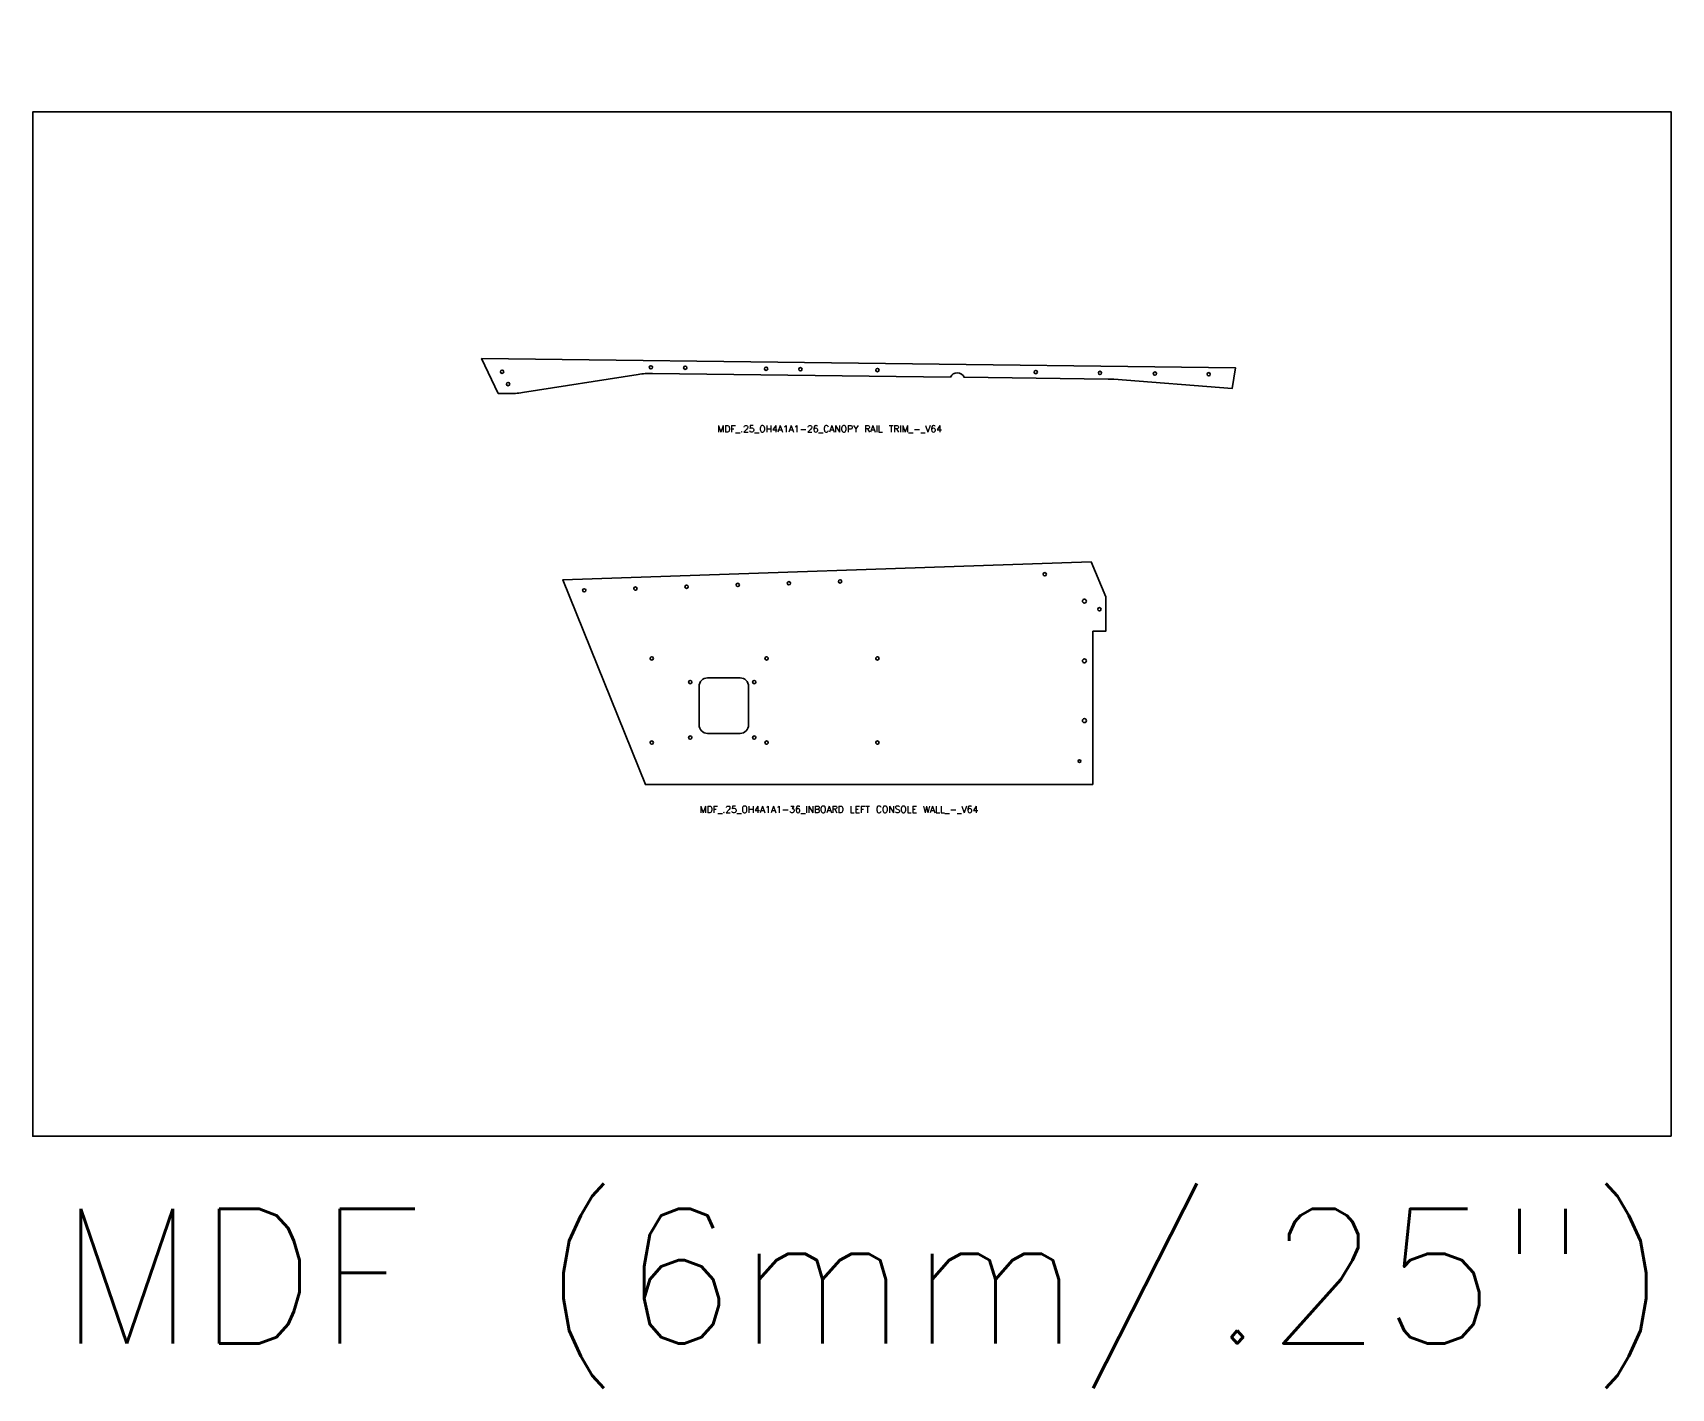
# Model space of a CAD drawing. Header units: millimetres. Extents: x 8001 to 31110, y 282 to 17125.
# Drawn here: x 19476 to 21914, y 286 to 2303 of the extents above; entities that cross this region are included whole.
import ezdxf

# ---------------------------------------------------------------- set-up
doc = ezdxf.new("R2010")
doc.units = ezdxf.units.MM
doc.styles.get("Standard").update_dxf_attribs({"font": 'txt.shx'})

msp = doc.modelspace()

# ---------------------------------------------------------------- texts
for s, height, p in [('MDF_.25_OH4A1A1-26_CANOPY RAIL TRIM_-_V64', 10, (20494.746, 1708.592)), ('MDF_.25_OH4A1A1-36_INBOARD LEFT CONSOLE WALL_-_V64', 10, (20468.308, 1142.492)), ('MDF (6mm/.25")', 200, (19512.869, 352.97))]:
    msp.add_text(s, height=height).set_placement(p)

# ---------------------------------------------------------------- linework, layer by layer
at = {"color": 0, "linetype": 'ByBlock', "lineweight": -2}
msp.add_lwpolyline([(21914.113, 661.231), (21914.113, 2185.231), (19475.713, 2185.231), (19475.713, 661.231)], close=True, dxfattribs=at)
for points in [[(20841.519, 1790.586, -0.64800629), (20861.803, 1790.335), (21076.365, 1787.681, -0.01619743), (21084.582, 1787.313), (21260.754, 1773.693), (21265.847, 1804.388), (20143.658, 1818.271), (20168.575, 1766.244), (20183.292, 1766.062, 0.04197929), (20204.526, 1767.583), (20376.624, 1794.553, -0.04197929), (20397.858, 1796.075)], [(20467.378, 1330.426), (20467.378, 1273.276, 0.41421356), (20480.078, 1260.576), (20528.279, 1260.576, 0.41421356), (20540.979, 1273.276), (20540.979, 1330.426, 0.41421356), (20528.279, 1343.126), (20480.078, 1343.126, 0.41421356)]]:
    msp.add_lwpolyline(points, format="xyb", close=True)
msp.add_lwpolyline([(21053.518, 1184.376), (20387.352, 1184.376), (20264.358, 1488.796), (21050.609, 1515.595), (21072.568, 1463.865), (21072.568, 1412.596), (21053.518, 1412.596)], close=True)
for centre, radius in [((20395.752, 1805.151), 2.457), ((20446.698, 1804.521), 2.457), ((20567.147, 1803.031), 2.457), ((20618.093, 1802.401), 2.457), ((20174.169, 1798.665), 2.457), ((20183.045, 1780.133), 2.457), ((20732.758, 1800.982), 2.457), ((20968.424, 1798.067), 2.457), ((21063.981, 1796.885), 2.457), ((21145.733, 1795.873), 2.457), ((21225.726, 1794.883), 2.457), ((20677.138, 1486.669), 2.457), ((20981.752, 1497.306), 2.457), ((20296.37, 1473.372), 2.457), ((20372.524, 1476.031), 2.457), ((20448.677, 1478.691), 2.457), ((20524.831, 1481.35), 2.457), ((20600.985, 1484.009), 2.457), ((21040.818, 1457.312), 2.977), ((21063.043, 1445.313), 2.457), ((20396.877, 1372.017), 2.457), ((20567.743, 1372.017), 2.457), ((20732.843, 1372.017), 2.457), ((21040.818, 1368.412), 2.977), ((20454.078, 1336.776), 2.457), ((20549.328, 1336.776), 2.457), ((21040.818, 1279.512), 2.977), ((20396.877, 1246.923), 2.457), ((20454.078, 1254.226), 2.457), ((20549.328, 1254.226), 2.457), ((20567.743, 1246.923), 2.457), ((20732.843, 1246.923), 2.457), ((21033.515, 1219.39), 2.032)]:
    msp.add_circle(centre, radius)

msp.set_redraw_order([(e.dxf.handle, doc.entitydb.next_handle()) for e in msp.query("TEXT MTEXT ATTDEF DIMENSION ARC_DIMENSION")])  # texts and dimensions are drawn at this point

doc.saveas('drawing.dxf')
